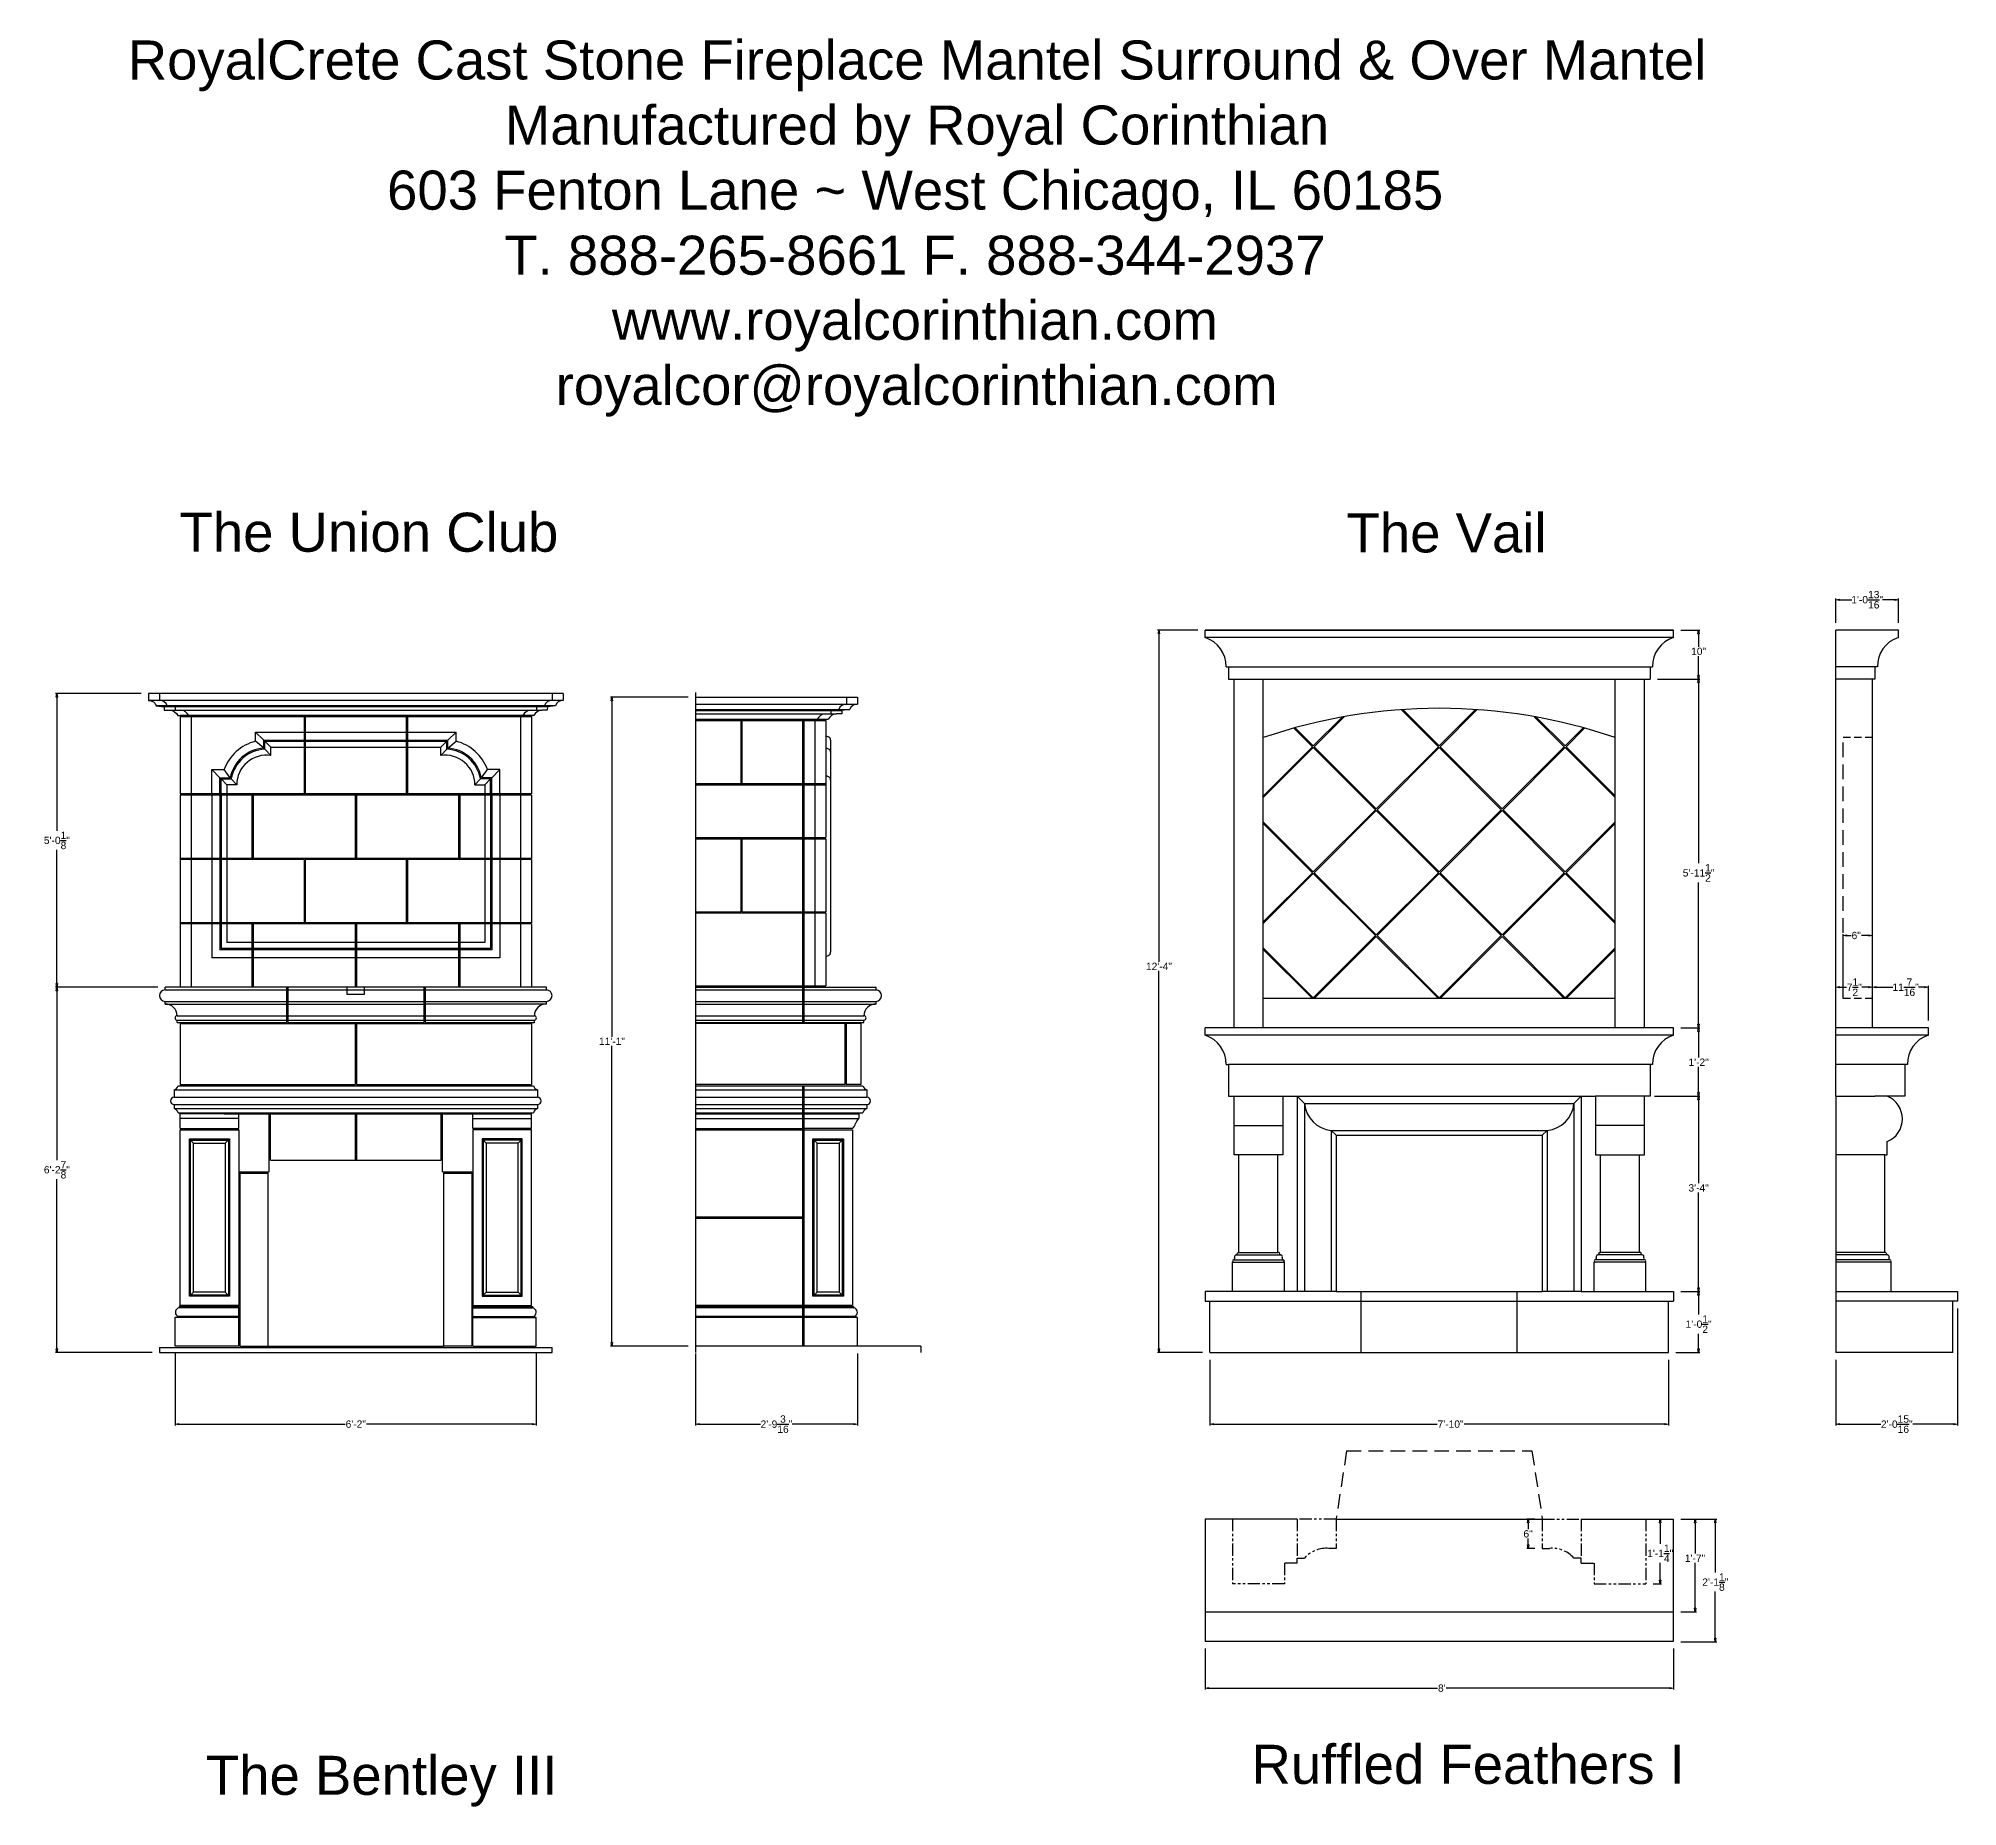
# Model space of a CAD drawing. Header units: millimetres. Extents: x 1155 to 2227, y 540 to 1342.
# Drawn here: x 1834 to 2227.4, y 976.2 to 1338.6 of the extents above; entities that cross this region are included whole.
import ezdxf

# ---------------------------------------------------------------- set-up
doc = ezdxf.new("R2010")
doc.units = ezdxf.units.MM
doc.linetypes.add('HIDDEN', pattern=[0.375, 0.25, -0.125])
doc.linetypes.add('PHANTOM2', pattern=[1.25, 0.625, -0.125, 0.125, -0.125, 0.125, -0.125])
doc.layers.add('dimension', color=4, linetype='Continuous')
doc.layers.add('text', color=4, linetype='Continuous')
doc.styles.get("Standard").update_dxf_attribs({"font": 'arial.ttf'})
doc.dimstyles.new('25', dxfattribs={"dimscale": 1.5, "dimtxt": 1, "dimasz": 0.5, "dimexe": 0.1875, "dimexo": 1, "dimgap": 0.125, "dimtad": 0, "dimtih": 1, "dimtoh": 1, "dimdec": 4, "dimzin": 4, "dimdsep": 46, "dimlunit": 4, "dimtxsty": 'Standard', "dimblk1": 'CLOSEDBLANK', "dimblk2": 'CLOSEDBLANK', "dimsah": 1, "dimcen": -1, "dimclrd": 256, "dimclre": 256, "dimclrt": 256, "dimadec": 0, "dimazin": 0, "dimtfac": 1, "dimtdec": 4, "dimtofl": 0, "dimtmove": 0, "dimatfit": 3, "dimldrblk": 'CLOSEDBLANK', "dimfxl": 1, "dimtolj": 1, "dimtzin": 4, "dimarcsym": 0})

msp = doc.modelspace()

# ---------------------------------------------------------------- texts
at = {"layer": 'text', "linetype": 'Continuous', "lineweight": 0, "char_height": 8, "attachment_point": 1}
for s, width, insert in [('\\pi42.609;RoyalCrete Cast Stone Fireplace Mantel Surround & Over Mantel\\P\\pi119.91;Manufactured by Royal Corinthian\\P\\pi95.76;603 Fenton Lane ~ West Chicago, IL 60185\\P\\pi119.79;T. 888-265-8661 F. 888-344-2937\\P\\pi141.86;www.royalcorinthian.com\\P\\pi130.32;royalcor@royalcorinthian.com', 407.182632, (1809.66826, 1338.17265)), ('\\pi20.891;The Union Club', 118.7156826, (1841.99875, 1241.39239)), ('\\pi11.433;The Vail', 62.8165965, (2090.6762, 1241.25051)), ('\\pi107.27;Ruffled Feathers I', 301.4967852, (1975.36666, 988.88511)), ('\\pi63.32;The Bentley III', 197.4330618, (1804.97164, 986.63061))]:
    msp.add_mtext_dynamic_manual_height_columns(s, width=width, gutter_width=1, heights=[0], dxfattribs=dict(at, insert=insert))

# ---------------------------------------------------------------- blocks, each defined once
blk = doc.blocks.new('_CLOSEDBLANK')
at = {"color": 0, "linetype": 'ByBlock'}
for p, q in [((-1, 0.17), (0, 0)), ((-1, 0.17), (-1, -0.17)), ((0, 0), (-1, -0.17))]:
    blk.add_line(p, q, dxfattribs=at)
blk = doc.blocks.new('*D339')
at = {"layer": 'Defpoints', "color": 0, "transparency": 16777216}
for p in [(1837.75, 1204.31), (1856.54, 1204.31), (1859.92, 1144.18)]:
    blk.add_point(p, dxfattribs=at)
at = {"layer": 'dimension', "lineweight": -2, "transparency": 16777216}
for p, q in [((1855.04, 1204.31), (1837.47, 1204.31)), ((1837.75, 1203.56), (1837.75, 1176.21)), ((1837.75, 1144.93), (1837.75, 1172.27)), ((1858.42, 1144.18), (1837.47, 1144.18))]:
    blk.add_line(p, q, dxfattribs=at)
at = {"layer": 'dimension', "lineweight": -2, "transparency": 16777216, "xscale": 0.75, "yscale": 0.75, "zscale": 0.75}
for p, rotation in [((1837.75, 1204.31), 90), ((1837.75, 1144.18), 270)]:
    blk.add_blockref('_CLOSEDBLANK', p, dxfattribs=dict(at, rotation=rotation))
at = {"layer": 'dimension', "transparency": 16777216, "insert": (1837.75, 1174.24), "char_height": 1.5, "attachment_point": 5}
blk.add_mtext('\\A1;5\'-0{\\H1.000000x;\\S1/8;}"', dxfattribs=at)
blk = doc.blocks.new('*D340')
at = {"layer": 'Defpoints', "color": 0, "transparency": 16777216}
for p in [(1862.02, 1070.56), (1936.02, 1070.56), (1936.02, 1054.6)]:
    blk.add_point(p, dxfattribs=at)
at = {"layer": 'dimension', "lineweight": -2, "transparency": 16777216}
for p, q in [((1862.02, 1069.06), (1862.02, 1054.31)), ((1936.02, 1069.06), (1936.02, 1054.31)), ((1862.77, 1054.6), (1896.84, 1054.6)), ((1935.27, 1054.6), (1901.21, 1054.6))]:
    blk.add_line(p, q, dxfattribs=at)
at = {"layer": 'dimension', "lineweight": -2, "transparency": 16777216, "xscale": 0.75, "yscale": 0.75, "zscale": 0.75, "rotation": 180}
blk.add_blockref('_CLOSEDBLANK', (1862.02, 1054.6), dxfattribs=at)
at = {"layer": 'dimension', "lineweight": -2, "transparency": 16777216, "xscale": 0.75, "yscale": 0.75, "zscale": 0.75}
blk.add_blockref('_CLOSEDBLANK', (1936.02, 1054.6), dxfattribs=at)
at = {"layer": 'dimension', "transparency": 16777216, "insert": (1899.02, 1054.6), "char_height": 1.5, "attachment_point": 5}
blk.add_mtext('\\A1;6\'-2"', dxfattribs=at)
blk = doc.blocks.new('*D341')
at = {"layer": 'Defpoints', "color": 0, "transparency": 16777216}
for p in [(1968.64, 1070.56), (2001.86, 1070.56), (2001.86, 1054.6)]:
    blk.add_point(p, dxfattribs=at)
at = {"layer": 'dimension', "lineweight": -2, "transparency": 16777216}
for p, q in [((1968.64, 1069.06), (1968.64, 1054.31)), ((2001.86, 1069.06), (2001.86, 1054.31)), ((1969.39, 1054.6), (1982, 1054.6)), ((2001.11, 1054.6), (1988.5, 1054.6))]:
    blk.add_line(p, q, dxfattribs=at)
at = {"layer": 'dimension', "lineweight": -2, "transparency": 16777216, "xscale": 0.75, "yscale": 0.75, "zscale": 0.75, "rotation": 180}
blk.add_blockref('_CLOSEDBLANK', (1968.64, 1054.6), dxfattribs=at)
at = {"layer": 'dimension', "lineweight": -2, "transparency": 16777216, "xscale": 0.75, "yscale": 0.75, "zscale": 0.75}
blk.add_blockref('_CLOSEDBLANK', (2001.86, 1054.6), dxfattribs=at)
at = {"layer": 'dimension', "transparency": 16777216, "insert": (1985.25, 1054.6), "char_height": 1.5, "attachment_point": 5}
blk.add_mtext('\\A1;2\'-9{\\H1.000000x;\\S3/16;}"', dxfattribs=at)
blk = doc.blocks.new('*D342')
at = {"layer": 'Defpoints', "color": 0, "transparency": 16777216}
for p in [(2074.11, 1069.31), (2168.11, 1069.31), (2168.11, 1054.6)]:
    blk.add_point(p, dxfattribs=at)
at = {"layer": 'dimension', "lineweight": -2, "transparency": 16777216}
for p, q in [((2074.11, 1067.81), (2074.11, 1054.31)), ((2168.11, 1067.81), (2168.11, 1054.31)), ((2074.86, 1054.6), (2120.69, 1054.6)), ((2167.36, 1054.6), (2126.2, 1054.6))]:
    blk.add_line(p, q, dxfattribs=at)
at = {"layer": 'dimension', "lineweight": -2, "transparency": 16777216, "xscale": 0.75, "yscale": 0.75, "zscale": 0.75, "rotation": 180}
blk.add_blockref('_CLOSEDBLANK', (2074.11, 1054.6), dxfattribs=at)
at = {"layer": 'dimension', "lineweight": -2, "transparency": 16777216, "xscale": 0.75, "yscale": 0.75, "zscale": 0.75}
blk.add_blockref('_CLOSEDBLANK', (2168.11, 1054.6), dxfattribs=at)
at = {"layer": 'dimension', "transparency": 16777216, "insert": (2123.44, 1054.6), "char_height": 1.5, "attachment_point": 5}
blk.add_mtext('\\A1;7\'-10"', dxfattribs=at)
blk = doc.blocks.new('*D343')
at = {"layer": 'Defpoints', "color": 0, "transparency": 16777216}
for p in [(2169.11, 1081.81), (2174.28, 1081.81), (2168.11, 1069.31)]:
    blk.add_point(p, dxfattribs=at)
at = {"layer": 'dimension', "lineweight": -2, "transparency": 16777216}
for p, q in [((2170.61, 1081.81), (2174.56, 1081.81)), ((2174.28, 1081.06), (2174.28, 1077.04)), ((2174.28, 1070.06), (2174.28, 1073.13)), ((2169.61, 1069.31), (2174.56, 1069.31))]:
    blk.add_line(p, q, dxfattribs=at)
at = {"layer": 'dimension', "lineweight": -2, "transparency": 16777216, "xscale": 0.75, "yscale": 0.75, "zscale": 0.75}
for p, rotation in [((2174.28, 1081.81), 90), ((2174.28, 1069.31), 270)]:
    blk.add_blockref('_CLOSEDBLANK', p, dxfattribs=dict(at, rotation=rotation))
at = {"layer": 'dimension', "transparency": 16777216, "insert": (2174.28, 1075.09), "char_height": 1.5, "attachment_point": 5}
blk.add_mtext('\\A1;1\'-0{\\H1.000000x;\\S1/2;}"', dxfattribs=at)
blk = doc.blocks.new('*D344')
at = {"layer": 'Defpoints', "color": 0, "transparency": 16777216}
for p in [(2163.75, 1121.81), (2174.28, 1121.81), (2169.24, 1081.81)]:
    blk.add_point(p, dxfattribs=at)
at = {"layer": 'dimension', "lineweight": -2, "transparency": 16777216}
for p, q in [((2165.25, 1121.81), (2174.56, 1121.81)), ((2174.28, 1121.06), (2174.28, 1103.96)), ((2174.28, 1082.56), (2174.28, 1102.05)), ((2170.74, 1081.81), (2174.56, 1081.81))]:
    blk.add_line(p, q, dxfattribs=at)
at = {"layer": 'dimension', "lineweight": -2, "transparency": 16777216, "xscale": 0.75, "yscale": 0.75, "zscale": 0.75}
for p, rotation in [((2174.28, 1121.81), 90), ((2174.28, 1081.81), 270)]:
    blk.add_blockref('_CLOSEDBLANK', p, dxfattribs=dict(at, rotation=rotation))
at = {"layer": 'dimension', "transparency": 16777216, "insert": (2174.28, 1103.01), "char_height": 1.5, "attachment_point": 5}
blk.add_mtext('\\A1;3\'-4"', dxfattribs=at)
blk = doc.blocks.new('*D345')
at = {"layer": 'Defpoints', "color": 0, "transparency": 16777216}
for p in [(2169.11, 1135.81), (2174.28, 1135.81), (2164.32, 1121.81)]:
    blk.add_point(p, dxfattribs=at)
at = {"layer": 'dimension', "lineweight": -2, "transparency": 16777216}
for p, q in [((2170.61, 1135.81), (2174.56, 1135.81)), ((2174.28, 1135.06), (2174.28, 1129.71)), ((2174.28, 1122.56), (2174.28, 1127.83)), ((2165.82, 1121.81), (2174.56, 1121.81))]:
    blk.add_line(p, q, dxfattribs=at)
at = {"layer": 'dimension', "lineweight": -2, "transparency": 16777216, "xscale": 0.75, "yscale": 0.75, "zscale": 0.75}
for p, rotation in [((2174.28, 1135.81), 90), ((2174.28, 1121.81), 270)]:
    blk.add_blockref('_CLOSEDBLANK', p, dxfattribs=dict(at, rotation=rotation))
at = {"layer": 'dimension', "transparency": 16777216, "insert": (2174.28, 1128.77), "char_height": 1.5, "attachment_point": 5}
blk.add_mtext('\\A1;1\'-2"', dxfattribs=at)
blk = doc.blocks.new('*D346')
at = {"layer": 'Defpoints', "color": 0, "transparency": 16777216}
for p in [(2164.32, 1207.31), (2174.28, 1207.31), (2169.24, 1135.81)]:
    blk.add_point(p, dxfattribs=at)
at = {"layer": 'dimension', "lineweight": -2, "transparency": 16777216}
for p, q in [((2165.82, 1207.31), (2174.56, 1207.31)), ((2174.28, 1206.56), (2174.28, 1169.54)), ((2174.28, 1136.56), (2174.28, 1165.63)), ((2170.74, 1135.81), (2174.56, 1135.81))]:
    blk.add_line(p, q, dxfattribs=at)
at = {"layer": 'dimension', "lineweight": -2, "transparency": 16777216, "xscale": 0.75, "yscale": 0.75, "zscale": 0.75}
for p, rotation in [((2174.28, 1207.31), 90), ((2174.28, 1135.81), 270)]:
    blk.add_blockref('_CLOSEDBLANK', p, dxfattribs=dict(at, rotation=rotation))
at = {"layer": 'dimension', "transparency": 16777216, "insert": (2174.28, 1167.58), "char_height": 1.5, "attachment_point": 5}
blk.add_mtext('\\A1;5\'-11{\\H1.000000x;\\S1/2;}"', dxfattribs=at)
blk = doc.blocks.new('*D347')
at = {"layer": 'Defpoints', "color": 0, "transparency": 16777216}
for p in [(2169.11, 1217.31), (2174.28, 1217.31), (2164.44, 1207.31)]:
    blk.add_point(p, dxfattribs=at)
at = {"layer": 'dimension', "lineweight": -2, "transparency": 16777216}
for p, q in [((2170.61, 1217.31), (2174.56, 1217.31)), ((2174.28, 1216.56), (2174.28, 1213.93)), ((2174.28, 1208.06), (2174.28, 1212.02)), ((2165.94, 1207.31), (2174.56, 1207.31))]:
    blk.add_line(p, q, dxfattribs=at)
at = {"layer": 'dimension', "lineweight": -2, "transparency": 16777216, "xscale": 0.75, "yscale": 0.75, "zscale": 0.75}
for p, rotation in [((2174.28, 1217.31), 90), ((2174.28, 1207.31), 270)]:
    blk.add_blockref('_CLOSEDBLANK', p, dxfattribs=dict(at, rotation=rotation))
at = {"layer": 'dimension', "transparency": 16777216, "insert": (2174.28, 1212.97), "char_height": 1.5, "attachment_point": 5}
blk.add_mtext('\\A1;10"', dxfattribs=at)
blk = doc.blocks.new('*D348')
at = {"layer": 'Defpoints', "color": 0, "transparency": 16777216}
for p in [(2063.66, 1217.31), (2073.11, 1217.31), (2074.11, 1069.31)]:
    blk.add_point(p, dxfattribs=at)
at = {"layer": 'dimension', "lineweight": -2, "transparency": 16777216}
for p, q in [((2071.61, 1217.31), (2063.38, 1217.31)), ((2063.66, 1216.56), (2063.66, 1149.35)), ((2063.66, 1070.06), (2063.66, 1147.47)), ((2072.61, 1069.31), (2063.38, 1069.31))]:
    blk.add_line(p, q, dxfattribs=at)
at = {"layer": 'dimension', "lineweight": -2, "transparency": 16777216, "xscale": 0.75, "yscale": 0.75, "zscale": 0.75}
for p, rotation in [((2063.66, 1217.31), 90), ((2063.66, 1069.31), 270)]:
    blk.add_blockref('_CLOSEDBLANK', p, dxfattribs=dict(at, rotation=rotation))
at = {"layer": 'dimension', "transparency": 16777216, "insert": (2063.66, 1148.41), "char_height": 1.5, "attachment_point": 5}
blk.add_mtext('\\A1;12\'-4"', dxfattribs=at)
blk = doc.blocks.new('*D349')
at = {"layer": 'Defpoints', "color": 0, "transparency": 16777216}
for p in [(2227.37, 1079.81), (2202.43, 1069.31), (2202.43, 1054.6)]:
    blk.add_point(p, dxfattribs=at)
at = {"layer": 'dimension', "lineweight": -2, "transparency": 16777216}
for p, q in [((2227.37, 1078.31), (2227.37, 1054.31)), ((2202.43, 1067.81), (2202.43, 1054.31)), ((2203.18, 1054.6), (2211.65, 1054.6)), ((2226.62, 1054.6), (2218.16, 1054.6))]:
    blk.add_line(p, q, dxfattribs=at)
at = {"layer": 'dimension', "lineweight": -2, "transparency": 16777216, "xscale": 0.75, "yscale": 0.75, "zscale": 0.75, "rotation": 180}
blk.add_blockref('_CLOSEDBLANK', (2202.43, 1054.6), dxfattribs=at)
at = {"layer": 'dimension', "lineweight": -2, "transparency": 16777216, "xscale": 0.75, "yscale": 0.75, "zscale": 0.75}
blk.add_blockref('_CLOSEDBLANK', (2227.37, 1054.6), dxfattribs=at)
at = {"layer": 'dimension', "transparency": 16777216, "insert": (2214.9, 1054.6), "char_height": 1.5, "attachment_point": 5}
blk.add_mtext('\\A1;2\'-0{\\H1.000000x;\\S15/16;}"', dxfattribs=at)
blk = doc.blocks.new('*D352')
at = {"layer": 'Defpoints', "color": 0, "transparency": 16777216}
for p in [(2221.37, 1144.15), (2209.93, 1135.81), (2221.37, 1135.81)]:
    blk.add_point(p, dxfattribs=at)
at = {"layer": 'dimension', "lineweight": -2, "transparency": 16777216}
for p, q in [((2209.93, 1137.31), (2209.93, 1144.43)), ((2210.68, 1144.15), (2214.09, 1144.15)), ((2220.62, 1144.15), (2219.32, 1144.15)), ((2221.37, 1137.31), (2221.37, 1144.43))]:
    blk.add_line(p, q, dxfattribs=at)
at = {"layer": 'dimension', "lineweight": -2, "transparency": 16777216, "xscale": 0.75, "yscale": 0.75, "zscale": 0.75, "rotation": 180}
blk.add_blockref('_CLOSEDBLANK', (2209.93, 1144.15), dxfattribs=at)
at = {"layer": 'dimension', "lineweight": -2, "transparency": 16777216, "xscale": 0.75, "yscale": 0.75, "zscale": 0.75}
blk.add_blockref('_CLOSEDBLANK', (2221.37, 1144.15), dxfattribs=at)
at = {"layer": 'dimension', "transparency": 16777216, "insert": (2216.71, 1144.15), "char_height": 1.5, "attachment_point": 5}
blk.add_mtext('\\A1;11{\\H1.000000x;\\S7/16;}"', dxfattribs=at)
blk = doc.blocks.new('*D353')
at = {"layer": 'Defpoints', "color": 0, "transparency": 16777216}
for p in [(2202.43, 1144.15), (2202.43, 1135.93), (2209.93, 1135.81)]:
    blk.add_point(p, dxfattribs=at)
at = {"layer": 'dimension', "lineweight": -2, "transparency": 16777216}
for p, q in [((2202.43, 1137.43), (2202.43, 1144.43)), ((2203.18, 1144.15), (2204.59, 1144.15)), ((2209.18, 1144.15), (2207.77, 1144.15)), ((2209.93, 1137.31), (2209.93, 1144.43))]:
    blk.add_line(p, q, dxfattribs=at)
at = {"layer": 'dimension', "lineweight": -2, "transparency": 16777216, "xscale": 0.75, "yscale": 0.75, "zscale": 0.75, "rotation": 180}
blk.add_blockref('_CLOSEDBLANK', (2202.43, 1144.15), dxfattribs=at)
at = {"layer": 'dimension', "lineweight": -2, "transparency": 16777216, "xscale": 0.75, "yscale": 0.75, "zscale": 0.75}
blk.add_blockref('_CLOSEDBLANK', (2209.93, 1144.15), dxfattribs=at)
at = {"layer": 'dimension', "transparency": 16777216, "insert": (2206.18, 1144.15), "char_height": 1.5, "attachment_point": 5}
blk.add_mtext('\\A1;7{\\H1.000000x;\\S1/2;}"', dxfattribs=at)
blk = doc.blocks.new('*D354')
at = {"layer": 'Defpoints', "color": 0, "transparency": 16777216}
for p in [(2203.93, 1154.74), (2203.93, 1141.81), (2209.93, 1141.81)]:
    blk.add_point(p, dxfattribs=at)
at = {"layer": 'dimension', "lineweight": -2, "transparency": 16777216}
for p, q in [((2203.93, 1143.31), (2203.93, 1155.02)), ((2204.68, 1154.74), (2205.53, 1154.74)), ((2209.18, 1154.74), (2207.64, 1154.74)), ((2209.93, 1143.31), (2209.93, 1155.02))]:
    blk.add_line(p, q, dxfattribs=at)
at = {"layer": 'dimension', "lineweight": -2, "transparency": 16777216, "xscale": 0.75, "yscale": 0.75, "zscale": 0.75, "rotation": 180}
blk.add_blockref('_CLOSEDBLANK', (2203.93, 1154.74), dxfattribs=at)
at = {"layer": 'dimension', "lineweight": -2, "transparency": 16777216, "xscale": 0.75, "yscale": 0.75, "zscale": 0.75}
blk.add_blockref('_CLOSEDBLANK', (2209.93, 1154.74), dxfattribs=at)
at = {"layer": 'dimension', "transparency": 16777216, "insert": (2206.59, 1154.74), "char_height": 1.5, "attachment_point": 5}
blk.add_mtext('\\A1;6"', dxfattribs=at)
blk = doc.blocks.new('*D355')
at = {"layer": 'Defpoints', "color": 0, "transparency": 16777216}
for p in [(2202.43, 1223.56), (2202.43, 1217.31), (2215.22, 1217.31)]:
    blk.add_point(p, dxfattribs=at)
at = {"layer": 'dimension', "lineweight": -2, "transparency": 16777216}
for p, q in [((2202.43, 1218.81), (2202.43, 1223.84)), ((2203.18, 1223.56), (2205.66, 1223.56)), ((2214.47, 1223.56), (2211.99, 1223.56)), ((2215.22, 1218.81), (2215.22, 1223.84))]:
    blk.add_line(p, q, dxfattribs=at)
at = {"layer": 'dimension', "lineweight": -2, "transparency": 16777216, "xscale": 0.75, "yscale": 0.75, "zscale": 0.75, "rotation": 180}
blk.add_blockref('_CLOSEDBLANK', (2202.43, 1223.56), dxfattribs=at)
at = {"layer": 'dimension', "lineweight": -2, "transparency": 16777216, "xscale": 0.75, "yscale": 0.75, "zscale": 0.75}
blk.add_blockref('_CLOSEDBLANK', (2215.22, 1223.56), dxfattribs=at)
at = {"layer": 'dimension', "transparency": 16777216, "insert": (2208.83, 1223.56), "char_height": 1.5, "attachment_point": 5}
blk.add_mtext('\\A1;1\'-0{\\H1.000000x;\\S13/16;}"', dxfattribs=at)
blk = doc.blocks.new('*D356')
at = {"layer": 'Defpoints', "color": 0, "transparency": 16777216}
for p in [(2073.11, 1010.14), (2169.11, 1010.14), (2169.11, 1000.49)]:
    blk.add_point(p, dxfattribs=at)
at = {"layer": 'dimension', "lineweight": -2, "transparency": 16777216}
for p, q in [((2073.11, 1008.64), (2073.11, 1000.21)), ((2169.11, 1008.64), (2169.11, 1000.21)), ((2073.86, 1000.49), (2120.77, 1000.49)), ((2168.36, 1000.49), (2122.52, 1000.49))]:
    blk.add_line(p, q, dxfattribs=at)
at = {"layer": 'dimension', "lineweight": -2, "transparency": 16777216, "xscale": 0.75, "yscale": 0.75, "zscale": 0.75, "rotation": 180}
blk.add_blockref('_CLOSEDBLANK', (2073.11, 1000.49), dxfattribs=at)
at = {"layer": 'dimension', "lineweight": -2, "transparency": 16777216, "xscale": 0.75, "yscale": 0.75, "zscale": 0.75}
blk.add_blockref('_CLOSEDBLANK', (2169.11, 1000.49), dxfattribs=at)
at = {"layer": 'dimension', "transparency": 16777216, "insert": (2121.64, 1000.49), "char_height": 1.5, "attachment_point": 5}
blk.add_mtext("\\A1;8'", dxfattribs=at)
blk = doc.blocks.new('*D357')
at = {"layer": 'Defpoints', "color": 0, "transparency": 16777216}
for p in [(2169.11, 1035.14), (2177.7, 1035.14), (2169.11, 1010.02)]:
    blk.add_point(p, dxfattribs=at)
at = {"layer": 'dimension', "lineweight": -2, "transparency": 16777216}
for p, q in [((2170.61, 1035.14), (2177.98, 1035.14)), ((2177.7, 1034.39), (2177.7, 1024.19)), ((2177.7, 1010.77), (2177.7, 1020.28)), ((2170.61, 1010.02), (2177.98, 1010.02))]:
    blk.add_line(p, q, dxfattribs=at)
at = {"layer": 'dimension', "lineweight": -2, "transparency": 16777216, "xscale": 0.75, "yscale": 0.75, "zscale": 0.75}
for p, rotation in [((2177.7, 1035.14), 90), ((2177.7, 1010.02), 270)]:
    blk.add_blockref('_CLOSEDBLANK', p, dxfattribs=dict(at, rotation=rotation))
at = {"layer": 'dimension', "transparency": 16777216, "insert": (2177.7, 1022.23), "char_height": 1.5, "attachment_point": 5}
blk.add_mtext('\\A1;2\'-1{\\H1.000000x;\\S1/8;}"', dxfattribs=at)
blk = doc.blocks.new('*D358')
at = {"layer": 'Defpoints', "color": 0, "transparency": 16777216}
for p in [(2169.24, 1035.14), (2173.55, 1035.14), (2169.11, 1016.14)]:
    blk.add_point(p, dxfattribs=at)
at = {"layer": 'dimension', "lineweight": -2, "transparency": 16777216}
for p, q in [((2170.74, 1035.14), (2173.83, 1035.14)), ((2173.55, 1034.39), (2173.55, 1028.07)), ((2173.55, 1016.89), (2173.55, 1026.19)), ((2170.61, 1016.14), (2173.83, 1016.14))]:
    blk.add_line(p, q, dxfattribs=at)
at = {"layer": 'dimension', "lineweight": -2, "transparency": 16777216, "xscale": 0.75, "yscale": 0.75, "zscale": 0.75}
for p, rotation in [((2173.55, 1035.14), 90), ((2173.55, 1016.14), 270)]:
    blk.add_blockref('_CLOSEDBLANK', p, dxfattribs=dict(at, rotation=rotation))
at = {"layer": 'dimension', "transparency": 16777216, "insert": (2173.55, 1027.13), "char_height": 1.5, "attachment_point": 5}
blk.add_mtext('\\A1;1\'-7"', dxfattribs=at)
blk = doc.blocks.new('*D359')
at = {"layer": 'Defpoints', "color": 0, "transparency": 16777216}
for p in [(2163.48, 1035.14), (2166.41, 1035.14), (2163.48, 1021.89)]:
    blk.add_point(p, dxfattribs=at)
at = {"layer": 'dimension', "lineweight": -2, "transparency": 16777216}
for p, q in [((2164.98, 1035.14), (2166.69, 1035.14)), ((2166.41, 1034.39), (2166.41, 1030.07)), ((2166.41, 1022.64), (2166.41, 1026.18)), ((2164.98, 1021.89), (2166.69, 1021.89))]:
    blk.add_line(p, q, dxfattribs=at)
at = {"layer": 'dimension', "lineweight": -2, "transparency": 16777216, "xscale": 0.75, "yscale": 0.75, "zscale": 0.75}
for p, rotation in [((2166.41, 1035.14), 90), ((2166.41, 1021.89), 270)]:
    blk.add_blockref('_CLOSEDBLANK', p, dxfattribs=dict(at, rotation=rotation))
at = {"layer": 'dimension', "transparency": 16777216, "insert": (2166.41, 1028.12), "char_height": 1.5, "attachment_point": 5}
blk.add_mtext('\\A1;1\'-1{\\H1.000000x;\\S1/4;}"', dxfattribs=at)
blk = doc.blocks.new('*D360')
at = {"layer": 'Defpoints', "color": 0, "transparency": 16777216}
for p in [(2142.24, 1035.14), (2139.33, 1029.14), (2142.24, 1029.14)]:
    blk.add_point(p, dxfattribs=at)
at = {"layer": 'dimension', "lineweight": -2, "transparency": 16777216}
for p, q in [((2140.74, 1035.14), (2139.05, 1035.14)), ((2139.33, 1034.39), (2139.33, 1033.06)), ((2139.33, 1029.89), (2139.33, 1031.15)), ((2140.74, 1029.14), (2139.05, 1029.14))]:
    blk.add_line(p, q, dxfattribs=at)
at = {"layer": 'dimension', "lineweight": -2, "transparency": 16777216, "xscale": 0.75, "yscale": 0.75, "zscale": 0.75}
for p, rotation in [((2139.33, 1035.14), 90), ((2139.33, 1029.14), 270)]:
    blk.add_blockref('_CLOSEDBLANK', p, dxfattribs=dict(at, rotation=rotation))
at = {"layer": 'dimension', "transparency": 16777216, "insert": (2139.33, 1032.11), "char_height": 1.5, "attachment_point": 5}
blk.add_mtext('\\A1;6"', dxfattribs=at)
blk = doc.blocks.new('*D372')
at = {"layer": 'Defpoints', "color": 0, "transparency": 16777216}
for p in [(1859.92, 1144.18), (1837.75, 1069.31), (1858.76, 1069.31)]:
    blk.add_point(p, dxfattribs=at)
at = {"layer": 'dimension', "lineweight": -2, "transparency": 16777216}
for p, q in [((1858.42, 1144.18), (1837.47, 1144.18)), ((1837.75, 1143.43), (1837.75, 1108.7)), ((1837.75, 1070.06), (1837.75, 1104.79)), ((1857.26, 1069.31), (1837.47, 1069.31))]:
    blk.add_line(p, q, dxfattribs=at)
at = {"layer": 'dimension', "lineweight": -2, "transparency": 16777216, "xscale": 0.75, "yscale": 0.75, "zscale": 0.75}
for p, rotation in [((1837.75, 1144.18), 90), ((1837.75, 1069.31), 270)]:
    blk.add_blockref('_CLOSEDBLANK', p, dxfattribs=dict(at, rotation=rotation))
at = {"layer": 'dimension', "transparency": 16777216, "insert": (1837.75, 1106.74), "char_height": 1.5, "attachment_point": 5}
blk.add_mtext('\\A1;6\'-2{\\H1.000000x;\\S7/8;}"', dxfattribs=at)
blk = doc.blocks.new('*D410')
at = {"layer": 'Defpoints', "color": 0, "transparency": 16777216}
for p in [(1968.64, 1203.56), (1951.53, 1070.56), (1968.64, 1070.56)]:
    blk.add_point(p, dxfattribs=at)
at = {"layer": 'dimension', "lineweight": -2, "transparency": 16777216}
for p, q in [((1967.14, 1203.56), (1951.25, 1203.56)), ((1951.53, 1202.81), (1951.53, 1134.01)), ((1951.53, 1071.31), (1951.53, 1132.13)), ((1967.14, 1070.56), (1951.25, 1070.56))]:
    blk.add_line(p, q, dxfattribs=at)
at = {"layer": 'dimension', "lineweight": -2, "transparency": 16777216, "xscale": 0.75, "yscale": 0.75, "zscale": 0.75}
for p, rotation in [((1951.53, 1203.56), 90), ((1951.53, 1070.56), 270)]:
    blk.add_blockref('_CLOSEDBLANK', p, dxfattribs=dict(at, rotation=rotation))
at = {"layer": 'dimension', "transparency": 16777216, "insert": (1951.53, 1133.07), "char_height": 1.5, "attachment_point": 5}
blk.add_mtext('\\A1;11\'-1"', dxfattribs=at)

# ---------------------------------------------------------------- dimensions: what is measured, and where the dimension line sits
at = {"layer": 'dimension'}
for base, p1, p2, angle, picture, middle in [((2202.43316, 1223.55515), (2215.22444, 1217.30549), (2202.43316, 1217.30549), 180, '*D355', (2208.8288, 1223.55515)), ((2063.66493, 1217.30549), (2074.11015, 1069.30549), (2073.11015, 1217.30549), 90, '*D348', (2063.66493, 1148.40713)), ((2174.27713, 1217.30549), (2164.44387, 1207.30549), (2169.11015, 1217.30549), 90, '*D347', (2174.27713, 1212.97455)), ((2174.27578, 1207.30549), (2169.23515, 1135.80549), (2164.31887, 1207.30549), 90, '*D346', (2174.27578, 1167.58234)), ((1951.5328, 1070.55549), (1968.64483, 1203.55549), (1968.64483, 1070.55549), 90, '*D410', (1951.5328, 1133.06582)), ((2203.93316, 1154.73507), (2209.93316, 1141.80549), (2203.93316, 1141.80549), 180, '*D354', (2206.58807, 1154.73507)), ((2202.43316, 1144.14886), (2209.93316, 1135.80549), (2202.43316, 1135.93049), 180, '*D353', (2206.18316, 1144.14886)), ((2221.37066, 1144.14886), (2209.93316, 1135.80549), (2221.37066, 1135.80549), 180, '*D352', (2216.70589, 1144.14886)), ((2174.27578, 1135.80549), (2164.31887, 1121.80549), (2169.11015, 1135.80549), 90, '*D345', (2174.27578, 1128.77047)), ((2174.27578, 1121.80549), (2169.23515, 1081.80549), (2163.74576, 1121.80549), 90, '*D344', (2174.27578, 1103.00511)), ((2174.27578, 1081.80549), (2168.11015, 1069.30549), (2169.11015, 1081.80549), 90, '*D343', (2174.27578, 1075.08821)), ((2202.43316, 1054.59505), (2227.37066, 1079.80549), (2202.43316, 1069.30549), 180, '*D349', (2214.90191, 1054.59505)), ((2139.33403, 1029.1425), (2142.23515, 1035.1425), (2142.23515, 1029.1425), 90, '*D360', (2139.33403, 1032.10819)), ((2166.40742, 1035.1425), (2163.48436, 1021.8925), (2163.48436, 1035.1425), 90, '*D359', (2166.40742, 1028.12444)), ((2177.70184, 1035.1425), (2169.11015, 1010.0175), (2169.11015, 1035.1425), 90, '*D357', (2177.70184, 1022.23182)), ((2173.54948, 1035.1425), (2169.11015, 1016.1425), (2169.23515, 1035.1425), 90, '*D358', (2173.54948, 1027.12851))]:
    dim = msp.add_linear_dim(base=base, p1=p1, p2=p2, angle=angle, dimstyle='25', dxfattribs=at)
    dim.commit()
    dim.dimension.update_dxf_attribs({"geometry": picture, "text_midpoint": middle, "dimtype": 160})
dim = msp.add_linear_dim(base=(1837.75369, 1204.30676), p1=(1859.91852, 1144.18049), p2=(1856.54409, 1204.30676), angle=90, dimstyle='25', dxfattribs=at)
dim.commit()
dim.dimension.update_dxf_attribs({"geometry": '*D339', "text_midpoint": (1837.75369, 1174.24363)})
at = {"layer": 'dimension', "color": 1}
dim = msp.add_linear_dim(base=(1837.75369, 1069.30549), p1=(1859.91852, 1144.18049), p2=(1858.76124, 1069.30549), angle=90, dimstyle='25', override={"dimtmove": 1}, dxfattribs=at)
dim.commit()
dim.dimension.update_dxf_attribs({"geometry": '*D372', "text_midpoint": (1837.75369, 1106.74299)})
at = {"layer": 'dimension'}
for base, p1, p2, picture, middle in [((1936.024, 1054.59505), (1862.024, 1070.55549), (1936.024, 1070.55549), '*D340', (1899.024, 1054.59505)), ((2001.85964, 1054.59505), (1968.64483, 1070.55549), (2001.85964, 1070.55549), '*D341', (1985.25224, 1054.59505))]:
    dim = msp.add_linear_dim(base=base, p1=p1, p2=p2, dimstyle='25', dxfattribs=at)
    dim.commit()
    dim.dimension.update_dxf_attribs({"geometry": picture, "text_midpoint": middle})
for base, p1, p2, picture, middle in [((2168.11015, 1054.59505), (2074.11015, 1069.30549), (2168.11015, 1069.30549), '*D342', (2123.44408, 1054.59505)), ((2169.11015, 1000.48718), (2073.11015, 1010.1425), (2169.11015, 1010.1425), '*D356', (2121.64497, 1000.48718))]:
    dim = msp.add_linear_dim(base=base, p1=p1, p2=p2, dimstyle='25', dxfattribs=at)
    dim.commit()
    dim.dimension.update_dxf_attribs({"geometry": picture, "text_midpoint": middle, "dimtype": 160})

# ---------------------------------------------------------------- linework, layer by layer
at = {"color": 0}
for p, q in [((2073.11015, 1215.80549), (2073.11015, 1217.30549)), ((2073.11015, 1217.30549), (2169.11015, 1217.30549)), ((2169.11015, 1217.30549), (2073.11015, 1217.30549)), ((2169.11015, 1215.80549), (2073.11015, 1215.80549)), ((2169.11015, 1215.80549), (2169.11015, 1217.30549)), ((2202.43316, 1135.80549), (2202.43316, 1217.30549)), ((2215.22444, 1217.30549), (2202.43316, 1217.30549)), ((2215.22444, 1215.80549), (2215.22444, 1217.30549)), ((2077.40144, 1209.80549), (2164.81887, 1209.80549)), ((2077.90144, 1209.80549), (2077.90144, 1207.30549)), ((2164.31887, 1209.80549), (2164.31887, 1207.30549)), ((2210.93316, 1209.80549), (2202.43316, 1209.80549)), ((2210.43316, 1209.80549), (2210.43316, 1207.30549)), ((1941.50391, 1204.30676), (1856.54409, 1204.30676)), ((1858.79409, 1204.30676), (1858.79409, 1202.93176)), ((1939.25391, 1204.30676), (1939.25391, 1202.93176)), ((1968.64483, 1204.55549), (1968.64483, 1070.55549)), ((2077.90144, 1207.30549), (2164.31887, 1207.30549)), ((2079.04765, 1135.80549), (2079.04765, 1207.30549)), ((2085.04765, 1135.80549), (2085.04765, 1207.30549)), ((2157.17265, 1135.80549), (2157.17265, 1207.30549)), ((2163.17265, 1135.80549), (2163.17265, 1207.30549)), ((2209.93316, 1207.30549), (2202.43316, 1207.30549)), ((2209.93316, 1135.80549), (2209.93316, 1207.30549)), ((2210.43316, 1207.30549), (2209.93316, 1207.30549)), ((1941.42633, 1202.93176), (1856.62167, 1202.93176)), ((1939.937, 1201.78095), (1858.111, 1201.78095)), ((1938.32044, 1201.58943), (1859.72756, 1201.58943)), ((1860.361, 1201.78095), (1861.97756, 1201.58943)), ((1861.97756, 1201.58943), (1862.01638, 1200.95758)), ((1936.07044, 1201.58943), (1936.03162, 1200.95758)), ((1937.687, 1201.78095), (1936.07044, 1201.58943)), ((1968.64483, 1203.55549), (2001.85964, 1203.55549)), ((1968.64483, 1202.18049), (2001.85964, 1202.18049)), ((1968.64483, 1201.02968), (2000.29274, 1201.02968)), ((1968.64483, 1200.83815), (1998.67618, 1200.83815)), ((1968.64483, 1200.20631), (1997.54577, 1200.20631)), ((1996.42618, 1200.83815), (1996.38736, 1200.20631)), ((1998.04274, 1201.02968), (1996.42618, 1200.83815)), ((1999.60964, 1203.55549), (1999.60964, 1202.18049)), ((2120.93338, 1193.42429), (2113.32462, 1201.03304)), ((2113.65549, 1201.05573), (2121.11015, 1193.60106)), ((2128.56482, 1201.05573), (2121.11015, 1193.60106)), ((2128.89568, 1201.03304), (2121.28693, 1193.42429)), ((1935.50391, 1199.80676), (1863.04409, 1199.80676)), ((1935.00391, 1199.55676), (1863.04409, 1199.55676)), ((1863.04409, 1199.55676), (1863.04409, 1183.74426)), ((1865.29409, 1199.55676), (1865.29409, 1183.74426)), ((1878.48159, 1196.44275), (1919.56641, 1196.44275)), ((1880.14068, 1194.78432), (1878.48159, 1196.44275)), ((1878.48159, 1194.54955), (1878.48159, 1196.44275)), ((1888.41909, 1199.55676), (1888.41909, 1183.74426)), ((1888.66909, 1199.55676), (1888.66909, 1183.74426)), ((1909.37891, 1199.55676), (1909.37891, 1183.74426)), ((1909.62891, 1199.55676), (1909.62891, 1183.74426)), ((1917.90732, 1194.78432), (1919.56641, 1196.44275)), ((1919.56641, 1196.44275), (1919.56641, 1196.44275)), ((1919.56641, 1194.54955), (1919.56641, 1196.44275)), ((1932.75391, 1199.55676), (1932.75391, 1183.74426)), ((1935.00391, 1199.80676), (1935.00391, 1183.74426)), ((1968.64483, 1199.05549), (1995.85964, 1199.05549)), ((1968.64483, 1198.80549), (1995.35964, 1198.80549)), ((1977.92215, 1198.80549), (1977.92215, 1185.86799)), ((1978.17215, 1198.80549), (1978.17215, 1185.86799)), ((1990.60964, 1198.80549), (1990.60964, 1136.93049)), ((1990.85964, 1198.80549), (1990.85964, 1136.93049)), ((1993.10964, 1198.80549), (1993.10964, 1185.86799)), ((1995.35964, 1198.80549), (1995.35964, 1185.86799)), ((2095.12398, 1193.42429), (2091.30495, 1197.24332)), ((2095.30076, 1193.60106), (2091.58195, 1197.31987)), ((2095.30076, 1193.60106), (2101.21357, 1199.51387)), ((2095.47753, 1193.42429), (2101.64448, 1199.59124)), ((2146.74277, 1193.42429), (2140.57582, 1199.59124)), ((2146.91955, 1193.60106), (2141.00674, 1199.51387)), ((2146.91955, 1193.60106), (2150.63836, 1197.31987)), ((2147.09633, 1193.42429), (2150.91536, 1197.24332)), ((1880.14068, 1193.13743), (1878.48159, 1194.54955)), ((1880.14068, 1194.78432), (1917.90732, 1194.78432)), ((1880.14068, 1193.13743), (1880.14068, 1194.78432)), ((1880.39068, 1194.5398), (1917.65732, 1194.5398)), ((1881.60659, 1193.36926), (1880.39068, 1194.5398)), ((1880.39068, 1192.90094), (1880.39068, 1194.5398)), ((1881.60659, 1191.61926), (1880.39068, 1192.90094)), ((1881.60659, 1193.36926), (1916.44141, 1193.36926)), ((1881.60659, 1191.61926), (1881.60659, 1193.36926)), ((1916.44141, 1193.36926), (1917.65732, 1194.5398)), ((1916.44141, 1191.61926), (1916.44141, 1193.36926)), ((1916.44141, 1191.61926), (1917.65732, 1192.90094)), ((1917.65732, 1192.90094), (1917.65732, 1194.5398)), ((1917.90732, 1193.13743), (1917.90732, 1194.78432)), ((1917.90732, 1193.13743), (1919.56641, 1194.54955)), ((1995.35964, 1195.69148), (1995.88968, 1195.47815)), ((1995.35964, 1193.20973), (1995.88968, 1192.9964)), ((1996.35964, 1194.78239), (1996.35964, 1151.33958)), ((2084.87088, 1183.17118), (2095.12398, 1193.42429)), ((2085.04765, 1182.99441), (2095.30076, 1193.24751)), ((2095.30076, 1193.24751), (2108.02868, 1180.51959)), ((2095.47753, 1193.42429), (2108.20545, 1180.69636)), ((2120.93338, 1193.42429), (2108.20545, 1180.69636)), ((2121.11015, 1193.24751), (2108.38223, 1180.51959)), ((2133.83808, 1180.51959), (2121.11015, 1193.24751)), ((2121.28693, 1193.42429), (2134.01485, 1180.69636)), ((2134.01485, 1180.69636), (2146.74277, 1193.42429)), ((2134.19163, 1180.51959), (2146.91955, 1193.24751)), ((2157.17265, 1182.99441), (2146.91955, 1193.24751)), ((2157.17265, 1183.34796), (2147.09633, 1193.42429)), ((1871.14068, 1187.08518), (1869.48159, 1188.74426)), ((1869.48159, 1188.74426), (1872.02882, 1188.74426)), ((1869.48159, 1183.74426), (1869.48159, 1188.74426)), ((1873.28461, 1187.08518), (1872.02882, 1188.74426)), ((1924.7634, 1187.08518), (1926.01918, 1188.74426)), ((1928.56641, 1188.74426), (1926.01918, 1188.74426)), ((1926.90732, 1187.08518), (1928.56641, 1188.74426)), ((1928.56641, 1183.74426), (1928.56641, 1188.74426)), ((1871.14068, 1183.74426), (1871.14068, 1187.08518)), ((1871.14068, 1187.08518), (1873.28461, 1187.08518)), ((1872.60659, 1185.61926), (1871.39068, 1186.83518)), ((1871.39068, 1183.74426), (1871.39068, 1186.83518)), ((1871.39068, 1186.83518), (1873.49284, 1186.83518)), ((1874.60659, 1185.61926), (1872.60659, 1185.61926)), ((1872.60659, 1185.61926), (1872.60659, 1183.74426)), ((1874.60659, 1185.61926), (1873.49284, 1186.83518)), ((1923.44141, 1185.61926), (1924.55517, 1186.83518)), ((1923.44141, 1185.61926), (1925.44141, 1185.61926)), ((1926.65732, 1186.83518), (1924.55517, 1186.83518)), ((1926.90732, 1187.08518), (1924.7634, 1187.08518)), ((1925.44141, 1185.61926), (1926.65732, 1186.83518)), ((1925.44141, 1185.61926), (1925.44141, 1183.74426)), ((1926.65732, 1183.74426), (1926.65732, 1186.83518)), ((1926.90732, 1183.74426), (1926.90732, 1187.08518)), ((1968.64483, 1185.86799), (1990.60964, 1185.86799)), ((1968.64483, 1185.61799), (1990.60964, 1185.61799)), ((1990.85964, 1185.86799), (1995.35964, 1185.86799)), ((1990.85964, 1185.61799), (1995.35964, 1185.61799)), ((1993.10964, 1185.61799), (1993.10964, 1174.80549)), ((1995.35964, 1187.51124), (1995.35964, 1183.32374)), ((1995.35964, 1187.51124), (1995.88968, 1187.29791)), ((1995.35964, 1185.61799), (1995.35964, 1174.80549)), ((1935.00391, 1183.74426), (1863.04409, 1183.74426)), ((1863.04409, 1183.49426), (1863.04409, 1144.18049)), ((1863.04409, 1183.49426), (1863.04409, 1170.55676)), ((1935.00391, 1183.49426), (1863.04409, 1183.49426)), ((1865.29409, 1183.49426), (1865.29409, 1144.18049)), ((1865.29409, 1183.49426), (1865.29409, 1170.55676)), ((1869.48159, 1183.49426), (1869.48159, 1170.55676)), ((1871.14068, 1183.49426), (1871.14068, 1170.55676)), ((1871.39068, 1183.49426), (1871.39068, 1170.55676)), ((1872.60659, 1183.49426), (1872.60659, 1170.55676)), ((1877.73159, 1183.49426), (1877.73159, 1170.55676)), ((1877.98159, 1183.49426), (1877.98159, 1170.55676)), ((1898.899, 1183.49426), (1898.899, 1170.55676)), ((1899.149, 1183.49426), (1899.149, 1170.55676)), ((1920.06641, 1183.49426), (1920.06641, 1170.55676)), ((1920.06641, 1183.49426), (1920.06641, 1170.55676)), ((1920.31641, 1183.49426), (1920.31641, 1170.55676)), ((1920.31641, 1183.49426), (1920.31641, 1170.55676)), ((1925.44141, 1183.49426), (1925.44141, 1170.55676)), ((1926.65732, 1183.49426), (1926.65732, 1170.55676)), ((1926.90732, 1183.49426), (1926.90732, 1170.55676)), ((1928.56641, 1183.49426), (1928.56641, 1170.55676)), ((1932.75391, 1183.49426), (1932.75391, 1170.55676)), ((1935.00391, 1183.49426), (1935.00391, 1170.55676)), ((2108.02868, 1180.51959), (2095.30076, 1167.79167)), ((2108.20545, 1180.34281), (2095.47753, 1167.61489)), ((2108.20545, 1180.34281), (2120.93338, 1167.61489)), ((2108.38223, 1180.51959), (2121.11015, 1167.79167)), ((2121.11015, 1167.79167), (2133.83808, 1180.51959)), ((2121.28693, 1167.61489), (2134.01485, 1180.34281)), ((2146.74277, 1167.61489), (2134.01485, 1180.34281)), ((2134.19163, 1180.51959), (2146.91955, 1167.79167)), ((2095.30076, 1167.79167), (2085.04765, 1178.04477)), ((2095.12398, 1167.61489), (2085.04765, 1177.69121)), ((2157.17265, 1178.04477), (2146.91955, 1167.79167)), ((2157.17265, 1177.69121), (2147.09633, 1167.61489)), ((1968.64483, 1174.80549), (1990.60964, 1174.80549)), ((1968.64483, 1174.55549), (1990.60964, 1174.55549)), ((1977.92215, 1174.55549), (1977.92215, 1159.61799)), ((1978.17215, 1174.55549), (1978.17215, 1159.61799)), ((1990.85964, 1174.80549), (1993.10964, 1174.80549)), ((1990.85964, 1174.55549), (1993.10964, 1174.55549)), ((1993.10964, 1174.80549), (1995.35964, 1174.80549)), ((1993.10964, 1174.55549), (1993.10964, 1159.61799)), ((1993.10964, 1174.55549), (1995.35964, 1174.55549)), ((1995.35964, 1174.55549), (1995.35964, 1159.61799)), ((1865.29409, 1170.55676), (1863.04409, 1170.55676)), ((1865.29409, 1170.30676), (1863.04409, 1170.30676)), ((1863.04409, 1170.30676), (1863.04409, 1157.36926)), ((1935.00391, 1170.55676), (1865.29409, 1170.55676)), ((1888.41909, 1170.30676), (1865.29409, 1170.30676)), ((1865.29409, 1170.30676), (1865.29409, 1157.36926)), ((1869.48159, 1170.30676), (1869.48159, 1157.36926)), ((1871.14068, 1170.30676), (1871.14068, 1157.36926)), ((1871.39068, 1170.30676), (1871.39068, 1157.36926)), ((1872.60659, 1170.30676), (1872.60659, 1157.36926)), ((1888.41909, 1170.30676), (1888.41909, 1157.36926)), ((1888.66909, 1170.30676), (1888.66909, 1157.36926)), ((1935.00391, 1170.30676), (1888.66909, 1170.30676)), ((1909.37891, 1170.30676), (1909.37891, 1157.36926)), ((1909.62891, 1170.30676), (1909.62891, 1157.36926)), ((1925.44141, 1170.30676), (1925.44141, 1157.36926)), ((1926.65732, 1170.30676), (1926.65732, 1157.36926)), ((1926.90732, 1170.30676), (1926.90732, 1157.36926)), ((1928.56641, 1170.30676), (1928.56641, 1157.36926)), ((1932.75391, 1170.30676), (1932.75391, 1157.36926)), ((1935.00391, 1170.30676), (1935.00391, 1157.36926)), ((2095.12398, 1167.61489), (2085.04765, 1157.53856)), ((2095.30076, 1167.43811), (2085.04765, 1157.18501)), ((2095.30076, 1167.43811), (2108.02868, 1154.71019)), ((2108.20545, 1154.88697), (2095.47753, 1167.61489)), ((2108.20545, 1154.88697), (2120.93338, 1167.61489)), ((2108.38223, 1154.71019), (2121.11015, 1167.43811)), ((2121.11015, 1167.43811), (2133.83808, 1154.71019)), ((2121.28693, 1167.61489), (2134.01485, 1154.88697)), ((2146.74277, 1167.61489), (2134.01485, 1154.88697)), ((2146.91955, 1167.43811), (2134.19163, 1154.71019)), ((2146.91955, 1167.43811), (2157.17265, 1157.18501)), ((2147.09633, 1167.61489), (2157.17265, 1157.53856)), ((1865.29409, 1157.36926), (1863.04409, 1157.36926)), ((1865.29409, 1157.11926), (1863.04409, 1157.11926)), ((1888.41909, 1157.36926), (1865.29409, 1157.36926)), ((1935.00391, 1157.11926), (1865.29409, 1157.11926)), ((1869.48159, 1157.11926), (1869.48159, 1150.18049)), ((1871.14068, 1157.11926), (1871.14068, 1151.83958)), ((1871.39068, 1157.11926), (1871.39068, 1152.08958)), ((1872.60659, 1157.11926), (1872.60659, 1153.30549)), ((1877.73159, 1157.11926), (1877.73159, 1144.18049)), ((1877.98159, 1157.11926), (1877.98159, 1144.18049)), ((1935.00391, 1157.36926), (1888.66909, 1157.36926)), ((1898.899, 1157.11926), (1898.899, 1144.18049)), ((1899.149, 1157.11926), (1899.149, 1144.18049)), ((1920.06641, 1157.11926), (1920.06641, 1144.18049)), ((1920.31641, 1157.11926), (1920.31641, 1144.18049)), ((1925.44141, 1157.11926), (1925.44141, 1153.30549)), ((1926.65732, 1157.11926), (1926.65732, 1152.08958)), ((1926.90732, 1157.11926), (1926.90732, 1151.83958)), ((1928.56641, 1157.11926), (1928.56641, 1150.18049)), ((1932.75391, 1157.11926), (1932.75391, 1144.18049)), ((1935.00391, 1157.11926), (1935.00391, 1144.18049)), ((1968.64483, 1159.61799), (1977.92215, 1159.61799)), ((1968.64483, 1159.36799), (1990.60964, 1159.36799)), ((1978.17215, 1159.61799), (1990.60964, 1159.61799)), ((1990.85964, 1159.61799), (1993.10964, 1159.61799)), ((1990.85964, 1159.36799), (1993.10964, 1159.36799)), ((1993.10964, 1159.61799), (1995.35964, 1159.61799)), ((1993.10964, 1159.36799), (1995.35964, 1159.36799)), ((1993.10964, 1159.36799), (1993.10964, 1144.43049)), ((1995.35964, 1159.36799), (1995.35964, 1144.43049)), ((1925.44141, 1153.30549), (1872.60659, 1153.30549)), ((2095.30076, 1141.98227), (2108.02868, 1154.71019)), ((2095.47753, 1141.80549), (2108.20545, 1154.53341)), ((2120.93338, 1141.80549), (2108.20545, 1154.53341)), ((2121.11015, 1141.98227), (2108.38223, 1154.71019)), ((2133.83808, 1154.71019), (2121.11015, 1141.98227)), ((2134.01485, 1154.53341), (2121.28693, 1141.80549)), ((2134.01485, 1154.53341), (2146.74277, 1141.80549)), ((2134.19163, 1154.71019), (2146.91955, 1141.98227)), ((1928.56641, 1150.18049), (1869.48159, 1150.18049)), ((1926.90732, 1151.83958), (1871.14068, 1151.83958)), ((1926.65732, 1152.08958), (1871.39068, 1152.08958)), ((1995.35964, 1150.43049), (1995.88968, 1150.64382)), ((2095.30076, 1141.98227), (2085.04765, 1152.23537)), ((2095.12398, 1141.80549), (2085.04765, 1151.88182)), ((2157.17265, 1152.23537), (2146.91955, 1141.98227)), ((2157.17265, 1151.88182), (2147.09633, 1141.80549)), ((1859.91852, 1143.59411), (1859.91852, 1144.18049)), ((1938.10397, 1144.18049), (1859.91852, 1144.18049)), ((1859.91852, 1143.59411), (1884.81352, 1143.59411)), ((1859.91852, 1141.24216), (1884.81352, 1141.24216)), ((1859.91852, 1140.67589), (1859.91852, 1141.24216)), ((1884.81352, 1144.18049), (1884.81352, 1136.93049)), ((1885.06352, 1144.18049), (1885.06352, 1136.93049)), ((1885.06352, 1143.59411), (1938.10397, 1143.59411)), ((1885.06352, 1141.24216), (1912.95897, 1141.24216)), ((1912.95897, 1144.18049), (1912.95897, 1136.93049)), ((1913.20897, 1144.18049), (1913.20897, 1136.93049)), ((1913.20897, 1141.24216), (1938.10397, 1141.24216)), ((1938.10397, 1143.59411), (1938.10397, 1144.18049)), ((1938.10397, 1140.67589), (1938.10397, 1141.24216)), ((1968.64483, 1144.43049), (1990.85964, 1144.43049)), ((1968.64483, 1144.18049), (2005.65685, 1144.18049)), ((1968.64483, 1143.59411), (2005.65685, 1143.59411)), ((1968.64483, 1141.24216), (2005.65685, 1141.24216)), ((1990.85964, 1144.43049), (1995.35964, 1144.43049)), ((1990.85964, 1136.93049), (1990.85964, 1144.18049)), ((2005.65685, 1143.59411), (2005.65685, 1144.18049)), ((2005.65685, 1140.67589), (2005.65685, 1141.24216)), ((2157.17265, 1141.80549), (2085.04765, 1141.80549)), ((1859.91852, 1140.67589), (1884.81352, 1140.67589)), ((1862.39933, 1138.28609), (1884.81352, 1138.28609)), ((1862.39933, 1137.41065), (1884.81352, 1137.41065)), ((1862.39933, 1136.93049), (1862.39933, 1137.41065)), ((1885.06352, 1140.67589), (1912.95897, 1140.67589)), ((1885.06352, 1138.28609), (1912.95897, 1138.28609)), ((1885.06352, 1137.41065), (1912.95897, 1137.41065)), ((1938.10397, 1140.67589), (1913.20897, 1140.67589)), ((1913.20897, 1138.28609), (1935.62316, 1138.28609)), ((1913.20897, 1138.28609), (1935.62316, 1138.28609)), ((1913.20897, 1137.41065), (1935.62316, 1137.41065)), ((1935.61926, 1136.93049), (1935.61926, 1137.41065)), ((1968.64483, 1140.67589), (2005.50881, 1140.67589)), ((1968.64483, 1138.28609), (2003.17214, 1138.28609)), ((1968.64483, 1137.41065), (2003.17604, 1137.41065)), ((2003.17214, 1136.93049), (2003.17214, 1137.41065)), ((1862.39933, 1136.93049), (1884.81352, 1136.93049)), ((1863.04409, 1136.68049), (1898.899, 1136.68049)), ((1863.04409, 1136.68049), (1863.04409, 1124.18049)), ((1885.06352, 1136.93049), (1912.95897, 1136.93049)), ((1898.899, 1136.68049), (1898.899, 1124.18049)), ((1899.149, 1136.68049), (1935.00391, 1136.68049)), ((1899.149, 1136.68049), (1899.149, 1124.18049)), ((1913.20897, 1136.93049), (1935.61926, 1136.93049)), ((1935.00391, 1136.68049), (1935.00391, 1124.18049)), ((1968.64483, 1136.93049), (2003.17214, 1136.93049)), ((1999.29714, 1136.68049), (1968.64483, 1136.68049)), ((1999.29714, 1136.68049), (1999.29714, 1124.18049)), ((1999.54714, 1136.68049), (1999.54714, 1124.18049)), ((2002.54714, 1136.68049), (1999.54714, 1136.68049)), ((2002.54714, 1136.68049), (2002.54714, 1124.18049)), ((2073.11015, 1134.30549), (2073.11015, 1135.80549)), ((2169.11015, 1135.80549), (2073.11015, 1135.80549)), ((2169.11015, 1134.30549), (2073.11015, 1134.30549)), ((2169.11015, 1134.30549), (2169.11015, 1135.80549)), ((2221.37066, 1135.80549), (2202.43316, 1135.80549)), ((2202.43316, 1121.80549), (2202.43316, 1135.80549)), ((2221.37066, 1134.30549), (2202.43316, 1134.30549)), ((2221.37066, 1134.30549), (2221.37066, 1135.80549)), ((2077.40144, 1128.30549), (2077.90144, 1128.30549)), ((2077.90144, 1128.30549), (2077.90144, 1121.80549)), ((2164.31887, 1128.30549), (2077.90144, 1128.30549)), ((2164.81887, 1128.30549), (2164.31887, 1128.30549)), ((2164.31887, 1128.30549), (2164.31887, 1121.80549)), ((2216.57938, 1128.30549), (2202.43316, 1128.30549)), ((2217.07938, 1128.30549), (2216.57938, 1128.30549)), ((2216.57938, 1128.30549), (2216.57938, 1121.80549)), ((1861.79337, 1123.09232), (1936.25463, 1123.09232)), ((1861.79553, 1123.09232), (1861.79553, 1121.59232)), ((1861.79553, 1121.59232), (1936.25247, 1121.59232)), ((1862.60223, 1123.93049), (1935.44577, 1123.93049)), ((1863.04409, 1124.18049), (1898.899, 1124.18049)), ((1899.149, 1124.18049), (1935.00391, 1124.18049)), ((1936.25247, 1123.09232), (1936.25247, 1121.59232)), ((1999.29714, 1124.18049), (1968.64483, 1124.18049)), ((1968.64483, 1123.93049), (2002.98901, 1123.93049)), ((1968.64483, 1123.09232), (2003.79786, 1123.09232)), ((1968.64483, 1121.59232), (2003.79571, 1121.59232)), ((1990.60964, 1123.93049), (1990.60964, 1070.55549)), ((1990.85964, 1123.93049), (1990.85964, 1118.43049)), ((1990.85964, 1123.93049), (1990.85964, 1070.55549)), ((2002.54714, 1124.18049), (1999.54714, 1124.18049)), ((2003.79571, 1123.09232), (2003.79571, 1121.59232)), ((2077.90144, 1121.80549), (2079.04765, 1121.80549)), ((2079.04765, 1121.80549), (2089.04765, 1121.80549)), ((2079.04765, 1109.80549), (2079.04765, 1121.80549)), ((2089.04765, 1121.80549), (2089.04765, 1109.80549)), ((2089.04765, 1121.80549), (2153.17265, 1121.80549)), ((2091.98515, 1121.80549), (2150.23515, 1121.80549)), ((2091.98515, 1121.80549), (2091.98515, 1081.80549)), ((2091.98515, 1121.80549), (2093.48515, 1120.30549)), ((2148.73515, 1120.30549), (2150.23515, 1121.80549)), ((2150.23515, 1121.80549), (2150.23515, 1081.80549)), ((2163.17265, 1121.80549), (2153.17265, 1121.80549)), ((2153.17265, 1121.80549), (2153.17265, 1109.80549)), ((2163.17265, 1109.80549), (2163.17265, 1121.80549)), ((2164.31887, 1121.80549), (2163.17265, 1121.80549)), ((2202.43316, 1121.80549), (2202.43316, 1081.80549)), ((2202.43316, 1121.80549), (2210.43316, 1121.80549)), ((2215.43316, 1121.80549), (2210.43316, 1121.80549)), ((2216.57938, 1121.80549), (2215.43316, 1121.80549)), ((1861.79337, 1120.08728), (1936.25463, 1120.08728)), ((1861.79337, 1120.08728), (1861.79337, 1119.26867)), ((1861.79337, 1119.26867), (1936.25463, 1119.26867)), ((1862.60223, 1118.43049), (1935.44577, 1118.43049)), ((1875.024, 1118.18049), (1863.024, 1118.18049)), ((1863.024, 1115.18049), (1863.024, 1118.18049)), ((1872.024, 1118.18049), (1926.024, 1118.18049)), ((1875.024, 1115.18049), (1875.024, 1118.18049)), ((1881.274, 1106.30549), (1881.274, 1118.18049)), ((1881.524, 1108.68049), (1881.524, 1118.18049)), ((1898.899, 1118.18049), (1898.899, 1108.68049)), ((1899.149, 1118.18049), (1899.149, 1108.68049)), ((1916.524, 1108.68049), (1916.524, 1118.18049)), ((1916.774, 1106.30549), (1916.774, 1118.18049)), ((1923.024, 1115.18049), (1923.024, 1118.18049)), ((1923.024, 1118.18049), (1935.024, 1118.18049)), ((1935.024, 1115.18049), (1935.024, 1118.18049)), ((1936.25463, 1120.08728), (1936.25463, 1119.26867)), ((1968.64483, 1120.08728), (2003.79786, 1120.08728)), ((1968.64483, 1119.26867), (2003.79786, 1119.26867)), ((1968.64483, 1118.43049), (2002.98901, 1118.43049)), ((1968.64483, 1118.18049), (2002.10964, 1118.18049)), ((1990.85964, 1115.18049), (1990.85964, 1118.18049)), ((2002.10964, 1118.18049), (2002.10964, 1117.29825)), ((2003.79786, 1120.08728), (2003.79786, 1119.26867)), ((2093.48515, 1120.30549), (2148.73515, 1120.30549)), ((2093.48515, 1120.30549), (2093.48515, 1081.80549)), ((2148.73515, 1120.30549), (2148.73515, 1081.80549)), ((1875.024, 1117.24845), (1863.024, 1117.24845)), ((1863.024, 1115.18049), (1875.024, 1115.18049)), ((1863.024, 1114.93049), (1875.024, 1114.93049)), ((1863.024, 1078.93049), (1863.024, 1114.93049)), ((1875.024, 1114.93049), (1875.024, 1078.93049)), ((1923.01365, 1117.24845), (1935.024, 1117.24845)), ((1935.024, 1115.18049), (1923.024, 1115.18049)), ((1935.024, 1114.93049), (1923.024, 1114.93049)), ((1923.024, 1114.93049), (1923.024, 1078.93049)), ((1935.024, 1078.93049), (1935.024, 1114.93049)), ((1968.64483, 1117.24845), (2002.0993, 1117.24845)), ((1968.64483, 1115.18049), (1990.85964, 1115.18049)), ((1968.64483, 1114.93049), (1990.85964, 1114.93049)), ((2000.85964, 1115.18049), (1990.85964, 1115.18049)), ((1990.85964, 1114.93049), (2000.85964, 1114.93049)), ((1990.85964, 1078.93049), (1990.85964, 1114.93049)), ((2000.85964, 1114.93049), (2000.85964, 1078.93049)), ((2079.04765, 1115.80549), (2089.04765, 1115.80549)), ((2098.98515, 1114.80549), (2143.23515, 1114.80549)), ((2098.98515, 1114.80549), (2098.98515, 1081.80549)), ((2098.98515, 1114.80549), (2099.98515, 1113.80549)), ((2099.98515, 1113.80549), (2142.23515, 1113.80549)), ((2099.98515, 1113.80549), (2099.98515, 1081.80549)), ((2142.23515, 1113.80549), (2143.23515, 1114.80549)), ((2142.23515, 1113.80549), (2142.23515, 1081.80549)), ((2143.23515, 1114.80549), (2143.23515, 1081.80549)), ((2163.17265, 1115.80549), (2153.17265, 1115.80549)), ((1865.774, 1112.18049), (1864.899, 1113.05549)), ((1864.899, 1113.05549), (1873.149, 1113.05549)), ((1864.899, 1080.80549), (1864.899, 1113.05549)), ((1865.149, 1112.80549), (1872.899, 1112.80549)), ((1865.149, 1081.05549), (1865.149, 1112.80549)), ((1865.774, 1112.18049), (1872.274, 1112.18049)), ((1865.774, 1081.68049), (1865.774, 1112.18049)), ((1872.274, 1112.18049), (1873.149, 1113.05549)), ((1872.274, 1112.18049), (1872.274, 1081.68049)), ((1872.899, 1112.80549), (1872.899, 1081.05549)), ((1873.149, 1113.05549), (1873.149, 1080.80549)), ((1925.774, 1112.18049), (1924.899, 1113.05549)), ((1933.149, 1113.05549), (1924.899, 1113.05549)), ((1924.899, 1113.05549), (1924.899, 1080.80549)), ((1932.899, 1112.80549), (1925.149, 1112.80549)), ((1925.149, 1112.80549), (1925.149, 1081.05549)), ((1932.274, 1112.18049), (1925.774, 1112.18049)), ((1925.774, 1112.18049), (1925.774, 1081.68049)), ((1932.274, 1112.18049), (1933.149, 1113.05549)), ((1932.274, 1081.68049), (1932.274, 1112.18049)), ((1932.899, 1081.05549), (1932.899, 1112.80549)), ((1933.149, 1080.80549), (1933.149, 1113.05549)), ((1992.73464, 1113.05549), (1993.60964, 1112.18049)), ((1992.73464, 1113.05549), (1998.98464, 1113.05549)), ((1992.73464, 1080.80549), (1992.73464, 1113.05549)), ((1992.98464, 1112.80549), (1998.73464, 1112.80549)), ((1992.98464, 1081.05549), (1992.98464, 1112.80549)), ((1993.60964, 1112.18049), (1998.10964, 1112.18049)), ((1993.60964, 1081.68049), (1993.60964, 1112.18049)), ((1998.10964, 1112.18049), (1998.98464, 1113.05549)), ((1998.10964, 1112.18049), (1998.10964, 1081.68049)), ((1998.73464, 1112.80549), (1998.73464, 1081.05549)), ((1998.98464, 1113.05549), (1998.98464, 1080.80549)), ((2089.04765, 1109.80549), (2079.04765, 1109.80549)), ((2080.04765, 1089.80549), (2080.04765, 1109.80549)), ((2088.04765, 1089.80549), (2088.04765, 1109.80549)), ((2153.17265, 1109.80549), (2163.17265, 1109.80549)), ((2154.17265, 1089.80549), (2154.17265, 1109.80549)), ((2162.17265, 1089.80549), (2162.17265, 1109.80549)), ((2212.43316, 1109.80549), (2202.43316, 1109.80549)), ((2212.43316, 1089.80549), (2212.43316, 1109.80549)), ((2212.43316, 1109.80549), (2212.93316, 1109.80549)), ((2212.93316, 1109.80549), (2212.93316, 1112.50559)), ((1875.024, 1106.30549), (1881.274, 1106.30549)), ((1875.274, 1106.05549), (1881.024, 1106.05549)), ((1875.274, 1106.05549), (1875.274, 1070.55549)), ((1881.024, 1106.05549), (1881.024, 1070.55549)), ((1881.524, 1108.68049), (1916.524, 1108.68049)), ((1916.774, 1106.30549), (1923.024, 1106.30549)), ((1917.024, 1106.05549), (1922.774, 1106.05549)), ((1917.024, 1106.05549), (1917.024, 1070.55549)), ((1922.774, 1106.05549), (1922.774, 1070.55549)), ((1968.64483, 1097.05549), (1990.85964, 1097.05549)), ((1968.64483, 1096.80549), (1990.85964, 1096.80549)), ((2079.79765, 1089.80549), (2080.04765, 1089.80549)), ((2080.04765, 1089.80549), (2088.04765, 1089.80549)), ((2088.29765, 1089.80549), (2088.04765, 1089.80549)), ((2153.92265, 1089.80549), (2154.17265, 1089.80549)), ((2162.17265, 1089.80549), (2154.17265, 1089.80549)), ((2162.42265, 1089.80549), (2162.17265, 1089.80549)), ((2212.68316, 1089.80549), (2202.43316, 1089.80549)), ((2212.68316, 1089.80549), (2212.43316, 1089.80549)), ((2078.73595, 1081.80549), (2078.73595, 1087.80549)), ((2078.73595, 1087.80549), (2089.35936, 1087.80549)), ((2078.98595, 1088.30549), (2089.10936, 1088.30549)), ((2079.48663, 1089.30549), (2088.60867, 1089.30549)), ((2089.35936, 1081.80549), (2089.35936, 1087.80549)), ((2152.86095, 1081.80549), (2152.86095, 1087.80549)), ((2163.48436, 1087.80549), (2152.86095, 1087.80549)), ((2163.23436, 1088.30549), (2153.11095, 1088.30549)), ((2162.73367, 1089.30549), (2153.61163, 1089.30549)), ((2163.48436, 1081.80549), (2163.48436, 1087.80549)), ((2212.99418, 1089.30549), (2202.43316, 1089.30549)), ((2213.49486, 1088.30549), (2202.43316, 1088.30549)), ((2213.74486, 1087.80549), (2202.43316, 1087.80549)), ((2213.74486, 1081.80549), (2213.74486, 1087.80549)), ((1875.0093, 1078.44441), (1862.8218, 1078.44441)), ((1875.024, 1078.68049), (1862.8365, 1078.68049)), ((1862.8365, 1078.68049), (1862.8365, 1078.48468)), ((1875.024, 1078.93049), (1863.024, 1078.93049)), ((1864.899, 1080.80549), (1865.774, 1081.68049)), ((1873.149, 1080.80549), (1864.899, 1080.80549)), ((1872.899, 1081.05549), (1865.149, 1081.05549)), ((1872.274, 1081.68049), (1865.774, 1081.68049)), ((1872.274, 1081.68049), (1873.149, 1080.80549)), ((1875.024, 1070.55549), (1875.024, 1078.68049)), ((1923.024, 1078.93049), (1935.024, 1078.93049)), ((1923.024, 1070.55549), (1923.024, 1078.68049)), ((1923.024, 1078.68049), (1935.2115, 1078.68049)), ((1923.0387, 1078.44441), (1935.2262, 1078.44441)), ((1925.774, 1081.68049), (1924.899, 1080.80549)), ((1924.899, 1080.80549), (1933.149, 1080.80549)), ((1925.149, 1081.05549), (1932.899, 1081.05549)), ((1925.774, 1081.68049), (1932.274, 1081.68049)), ((1933.149, 1080.80549), (1932.274, 1081.68049)), ((1935.2115, 1078.68049), (1935.2115, 1078.48468)), ((2000.85964, 1078.93049), (1968.64483, 1078.93049)), ((1968.64483, 1078.68049), (2001.04714, 1078.68049)), ((2001.06184, 1078.44441), (1968.64483, 1078.44441)), ((1993.60964, 1081.68049), (1992.73464, 1080.80549)), ((1998.98464, 1080.80549), (1992.73464, 1080.80549)), ((1998.73464, 1081.05549), (1992.98464, 1081.05549)), ((1998.10964, 1081.68049), (1993.60964, 1081.68049)), ((1998.10964, 1081.68049), (1998.98464, 1080.80549)), ((2001.04714, 1078.68049), (2001.04714, 1078.48468)), ((2091.98515, 1081.80549), (2073.11015, 1081.80549)), ((2073.11015, 1081.80549), (2073.11015, 1079.80549)), ((2073.11015, 1079.80549), (2169.11015, 1079.80549)), ((2074.11015, 1069.30549), (2074.11015, 1079.80549)), ((2099.98515, 1081.80549), (2091.98515, 1081.80549)), ((2099.98515, 1081.80549), (2142.23515, 1081.80549)), ((2105.11015, 1069.30549), (2105.11015, 1081.80549)), ((2137.11015, 1069.30549), (2137.11015, 1081.80549)), ((2150.23515, 1081.80549), (2142.23515, 1081.80549)), ((2150.23515, 1081.80549), (2169.11015, 1081.80549)), ((2168.11015, 1069.30549), (2168.11015, 1079.80549)), ((2169.11015, 1081.80549), (2169.11015, 1079.80549)), ((2202.43316, 1081.80549), (2202.49566, 1081.80549)), ((2202.43316, 1081.80549), (2202.43316, 1069.30549)), ((2227.37066, 1079.80549), (2202.43316, 1079.80549)), ((2202.49566, 1081.80549), (2227.37066, 1081.80549)), ((2226.37066, 1069.30549), (2226.37066, 1079.80549)), ((2227.37066, 1081.80549), (2227.37066, 1079.80549)), ((1862.024, 1076.43049), (1862.38234, 1076.58078)), ((1862.024, 1070.55549), (1862.024, 1076.43049)), ((1875.024, 1076.43049), (1862.024, 1076.43049)), ((1875.024, 1076.68173), (1862.45817, 1076.68173)), ((1881.024, 1077.18049), (1881.024, 1070.55549)), ((1917.024, 1077.18049), (1917.024, 1070.55549)), ((1923.024, 1076.68173), (1935.58983, 1076.68173)), ((1923.024, 1076.43049), (1936.024, 1076.43049)), ((1936.024, 1076.43049), (1935.66566, 1076.58078)), ((1936.024, 1070.55549), (1936.024, 1076.43049)), ((2001.42548, 1076.68173), (1968.64483, 1076.68173)), ((2001.85964, 1076.43049), (1968.64483, 1076.43049)), ((2001.85964, 1076.43049), (2001.50131, 1076.58078)), ((2001.85964, 1070.55549), (2001.85964, 1076.43049)), ((1858.76124, 1070.30549), (1939.26124, 1070.30549)), ((1875.024, 1070.55549), (1862.024, 1070.55549)), ((1875.274, 1070.55549), (1881.024, 1070.55549)), ((1881.024, 1070.55549), (1917.024, 1070.55549)), ((1922.774, 1070.55549), (1917.024, 1070.55549)), ((1923.024, 1070.55549), (1936.024, 1070.55549)), ((2014.82466, 1070.55549), (1968.64483, 1070.55549)), ((2074.11015, 1069.30549), (2168.11015, 1069.30549)), ((2226.37066, 1069.30549), (2202.43316, 1069.30549)), ((2073.11015, 1035.1425), (2073.11015, 1010.1425)), ((2091.98515, 1035.1425), (2073.11015, 1035.1425)), ((2099.98515, 1035.1425), (2142.23515, 1035.1425)), ((2150.23515, 1035.1425), (2169.11015, 1035.1425)), ((2169.11015, 1010.1425), (2169.11015, 1035.1425)), ((2073.11015, 1016.1425), (2169.11015, 1016.1425)), ((2073.11015, 1010.1425), (2169.11015, 1010.1425))]:
    msp.add_line(p, q, dxfattribs=at)
at = {"color": 0, "linetype": 'HIDDEN', "ltscale": 12}
for p, q in [((2203.93316, 1141.80549), (2203.93316, 1195.30549)), ((2102.11015, 1049.1425), (2099.98515, 1035.1425)), ((2102.11015, 1049.1425), (2140.11015, 1049.1425)), ((2140.11015, 1049.1425), (2142.23515, 1035.1425))]:
    msp.add_line(p, q, dxfattribs=at)
at = {"color": 0, "linetype": 'HIDDEN', "ltscale": 6}
for p, q in [((2209.93316, 1195.30549), (2203.93316, 1195.30549)), ((2209.93316, 1141.80549), (2203.93316, 1141.80549))]:
    msp.add_line(p, q, dxfattribs=at)
at = {"color": 0, "linetype": 'PHANTOM2', "ltscale": 4}
for p, q in [((2078.73595, 1035.1425), (2078.73595, 1021.8925)), ((2099.98515, 1035.1425), (2091.98515, 1035.1425)), ((2091.98515, 1035.1425), (2091.98515, 1027.1425)), ((2099.98515, 1035.1425), (2099.98515, 1029.1425)), ((2142.23515, 1035.1425), (2150.23515, 1035.1425)), ((2142.23515, 1035.1425), (2142.23515, 1029.1425)), ((2150.23515, 1035.1425), (2150.23515, 1027.1425)), ((2163.48436, 1035.1425), (2163.48436, 1021.8925)), ((2091.98515, 1027.1425), (2093.48515, 1027.1425)), ((2091.98515, 1026.1425), (2091.98515, 1027.1425)), ((2099.98515, 1029.1425), (2098.48515, 1029.1425)), ((2142.23515, 1029.1425), (2143.73515, 1029.1425)), ((2150.23515, 1027.1425), (2148.73515, 1027.1425)), ((2150.23515, 1026.1425), (2150.23515, 1027.1425)), ((2091.98515, 1026.1425), (2089.33235, 1026.1425)), ((2089.35936, 1026.1425), (2089.35936, 1021.8925)), ((2150.23515, 1026.1425), (2152.88795, 1026.1425)), ((2152.86095, 1026.1425), (2152.86095, 1021.8925)), ((2089.35936, 1021.8925), (2078.73595, 1021.8925)), ((2152.86095, 1021.8925), (2163.48436, 1021.8925))]:
    msp.add_line(p, q, dxfattribs=at)
at = {"color": 0}
for points in [[(1856.54409, 1204.30676), (1856.54409, 1202.93176, -0.341339177), (1858.111, 1201.78095), (1859.72756, 1201.58943), (1859.76638, 1200.95758), (1860.85797, 1200.95758, -0.243282578), (1862.54409, 1199.80676), (1863.04409, 1199.80676)], [(1941.50391, 1204.30676), (1941.50391, 1202.93176, 0.341339177), (1939.937, 1201.78095), (1938.32044, 1201.58943), (1938.28162, 1200.95758), (1937.19004, 1200.95758, 0.243282578), (1935.50391, 1199.80676), (1935.00391, 1199.80676)], [(2001.85964, 1203.55549), (2001.85964, 1202.18049, 0.341339177), (2000.29274, 1201.02968), (1998.67618, 1200.83815), (1998.63736, 1200.20631), (1997.54577, 1200.20631, 0.243282578), (1995.85964, 1199.05549)]]:
    msp.add_lwpolyline(points, format="xyb", dxfattribs=at)
for points in [[(1860.85797, 1200.95758), (1937.19004, 1200.95758)], [(1900.76124, 1144.18049), (1900.76124, 1142.68049), (1897.26124, 1142.68049), (1897.26124, 1144.18049)], [(1858.76124, 1070.30549), (1858.76124, 1069.30549), (1939.26124, 1069.30549), (1939.26124, 1070.30549)], [(1968.64483, 1070.55549), (1968.64483, 1069.30549)], [(2014.82466, 1070.55549), (2014.82466, 1069.30549)]]:
    msp.add_lwpolyline(points, dxfattribs=at)
for centre, radius, start, end in [((2071.29755, 1209.9745), 6.10622, 358.413929, 72.7318188), ((2170.92275, 1209.9745), 6.10622, 107.2681812, 181.586071), ((2217.03704, 1209.9745), 6.10622, 107.2681812, 181.586071), ((1858.83288, 1201.34245), 1.58979, 16.0110178, 91.3981518), ((1862.83843, 1198.75204), 2.22195, 28.3387833, 83.032523), ((1935.20957, 1198.75204), 2.22195, 96.967477, 151.6612167), ((1939.21512, 1201.34245), 1.58979, 88.6018482, 163.9889822), ((1995.56531, 1198.00077), 2.22195, 96.967477, 151.6612167), ((1999.57085, 1200.59118), 1.58979, 88.6018482, 163.9889822), ((2121.11015, 1089.93017), 111.37533, 71.1075623, 108.8924377), ((1880.67802, 1185.61926), 9.19643, 103.8177885, 160.1349557), ((1880.67802, 1185.61926), 7.53734, 94.088106, 168.7852687), ((1880.67802, 1185.61926), 7.28734, 92.2597588, 170.3951298), ((1917.36998, 1185.61926), 7.28734, 9.6048702, 87.7402412), ((1917.36998, 1185.61926), 7.53734, 11.2147313, 85.911894), ((1917.36998, 1185.61926), 9.19643, 19.8650443, 76.1822115), ((1995.60964, 1194.78239), 0.75, 0, 68.0760742), ((1995.60964, 1192.30064), 0.75, 0, 68.0760742), ((1880.67802, 1185.61926), 6.07143, 81.2025893, 180), ((1917.36998, 1185.61926), 6.07143, 0, 98.7974107), ((1995.60964, 1186.60215), 0.75, 0, 68.0760742), ((1995.60964, 1151.33958), 0.75, 291.9239258, 0), ((1859.94485, 1142.41813), 1.17627, 91.2827091, 268.7172909), ((1938.07764, 1142.41813), 1.17627, 271.2827091, 88.7172909), ((2005.63052, 1142.41813), 1.17627, 271.2827091, 88.7172909), ((1859.98482, 1138.26217), 2.41463, 0.5676164, 91.573437), ((1862.39933, 1137.84837), 0.43772, 90, 270), ((1938.03767, 1138.26217), 2.41463, 88.426563, 179.4323836), ((1935.62316, 1137.84837), 0.43772, 270, 90), ((2005.59055, 1138.26217), 2.41463, 88.426563, 179.4323836), ((2003.17604, 1137.84837), 0.43772, 270, 90), ((2071.29755, 1128.4745), 6.10622, 358.413929, 72.7318188), ((2170.92275, 1128.4745), 6.10622, 107.2681812, 181.586071), ((2223.18326, 1128.4745), 6.10622, 107.2681812, 181.586071), ((1861.79661, 1120.8398), 0.75252, 90.0824216, 269.7532074), ((1861.37497, 1124.30546), 1.28327, 289.0290826, 343.0105352), ((1936.67304, 1124.30546), 1.28327, 196.9894648, 250.9709174), ((1936.25139, 1120.8398), 0.75252, 270.2467929, 89.917578), ((2004.21627, 1124.30546), 1.28327, 196.9894648, 250.9709174), ((2003.79462, 1120.8398), 0.75252, 270.2467929, 89.917578), ((2211.02864, 1117.15554), 5.02486, 292.2729316, 67.7270684), ((1861.37497, 1118.05553), 1.28327, 16.9894648, 70.9709174), ((1936.67304, 1118.05553), 1.28327, 109.0290826, 163.0105352), ((2001.98464, 1117.29825), 0.125, 313.0437646, 0), ((2004.21627, 1118.05553), 1.28327, 109.0290826, 163.0105352), ((2099.54123, 1120.86157), 6.08156, 185.2462834, 264.7537166), ((2142.67907, 1120.86157), 6.08156, 275.2462834, 354.7537166), ((1999.5115, 1116.70257), 2.03328, 311.5322375, 346.030957), ((2003.45779, 1115.72091), 2.03328, 133.0437646, 166.030957), ((2079.26842, 1089.78796), 0.52952, 294.3358983, 1.8973264), ((2088.82688, 1089.78796), 0.52952, 178.1026736, 245.6641017), ((2153.39342, 1089.78796), 0.52952, 294.3358983, 1.8973264), ((2162.95188, 1089.78796), 0.52952, 178.1026736, 245.6641017), ((2213.21239, 1089.78796), 0.52952, 178.1026736, 245.6641017), ((2078.98595, 1088.05549), 0.25, 90, 270), ((2078.88325, 1088.61747), 0.32844, 288.2201731, 28.4151963), ((2079.51366, 1088.93063), 0.37583, 94.1237356, 204.6700283), ((2088.58165, 1088.93063), 0.37583, 335.3299717, 85.8762644), ((2089.21205, 1088.61747), 0.32844, 151.5848037, 251.7798269), ((2089.10936, 1088.05549), 0.25, 270, 90), ((2153.11095, 1088.05549), 0.25, 90, 270), ((2153.00825, 1088.61747), 0.32844, 288.2201731, 28.4151963), ((2153.63866, 1088.93063), 0.37583, 94.1237356, 204.6700283), ((2162.70665, 1088.93063), 0.37583, 335.3299717, 85.8762644), ((2163.33705, 1088.61747), 0.32844, 151.5848037, 251.7798269), ((2163.23436, 1088.05549), 0.25, 270, 90), ((2212.96715, 1088.93063), 0.37583, 335.3299717, 85.8762644), ((2213.59756, 1088.61747), 0.32844, 151.5848037, 251.7798269), ((2213.49486, 1088.05549), 0.25, 270, 90), ((1862.9385, 1077.53069), 0.90556, 99.7832376, 234.0855496), ((1862.774, 1078.48468), 0.0625, 279.7832376, 0), ((1935.274, 1078.48468), 0.0625, 180, 260.2167624), ((1935.10951, 1077.53069), 0.90556, 305.9144504, 80.2167624), ((2001.10964, 1078.48468), 0.0625, 180, 260.2167624), ((2000.94515, 1077.53069), 0.90556, 305.9144504, 80.2167624), ((1862.33399, 1076.69605), 0.125, 292.7532219, 54.0855496), ((1935.71401, 1076.69605), 0.125, 125.9144504, 247.2467781), ((2001.54965, 1076.69605), 0.125, 125.9144504, 247.2467781)]:
    msp.add_arc(centre, radius, start, end, dxfattribs=at)
at = {"color": 0, "linetype": 'PHANTOM2', "ltscale": 4}
for centre, start, end in [((2098.00091, 1023.10311), 85.4157608, 138.1870581), ((2144.2194, 1023.10311), 41.8129419, 94.5842392)]:
    msp.add_arc(centre, 6.05877, start, end, dxfattribs=at)
at = {"color": 0}
for p in [(2105.11015, 1069.30549), (2137.11015, 1069.30549)]:
    msp.add_point(p, dxfattribs=at)

msp.set_redraw_order([(e.dxf.handle, doc.entitydb.next_handle()) for e in msp.query("TEXT MTEXT ATTDEF DIMENSION ARC_DIMENSION")])  # texts and dimensions are drawn at this point

doc.saveas('drawing.dxf')
